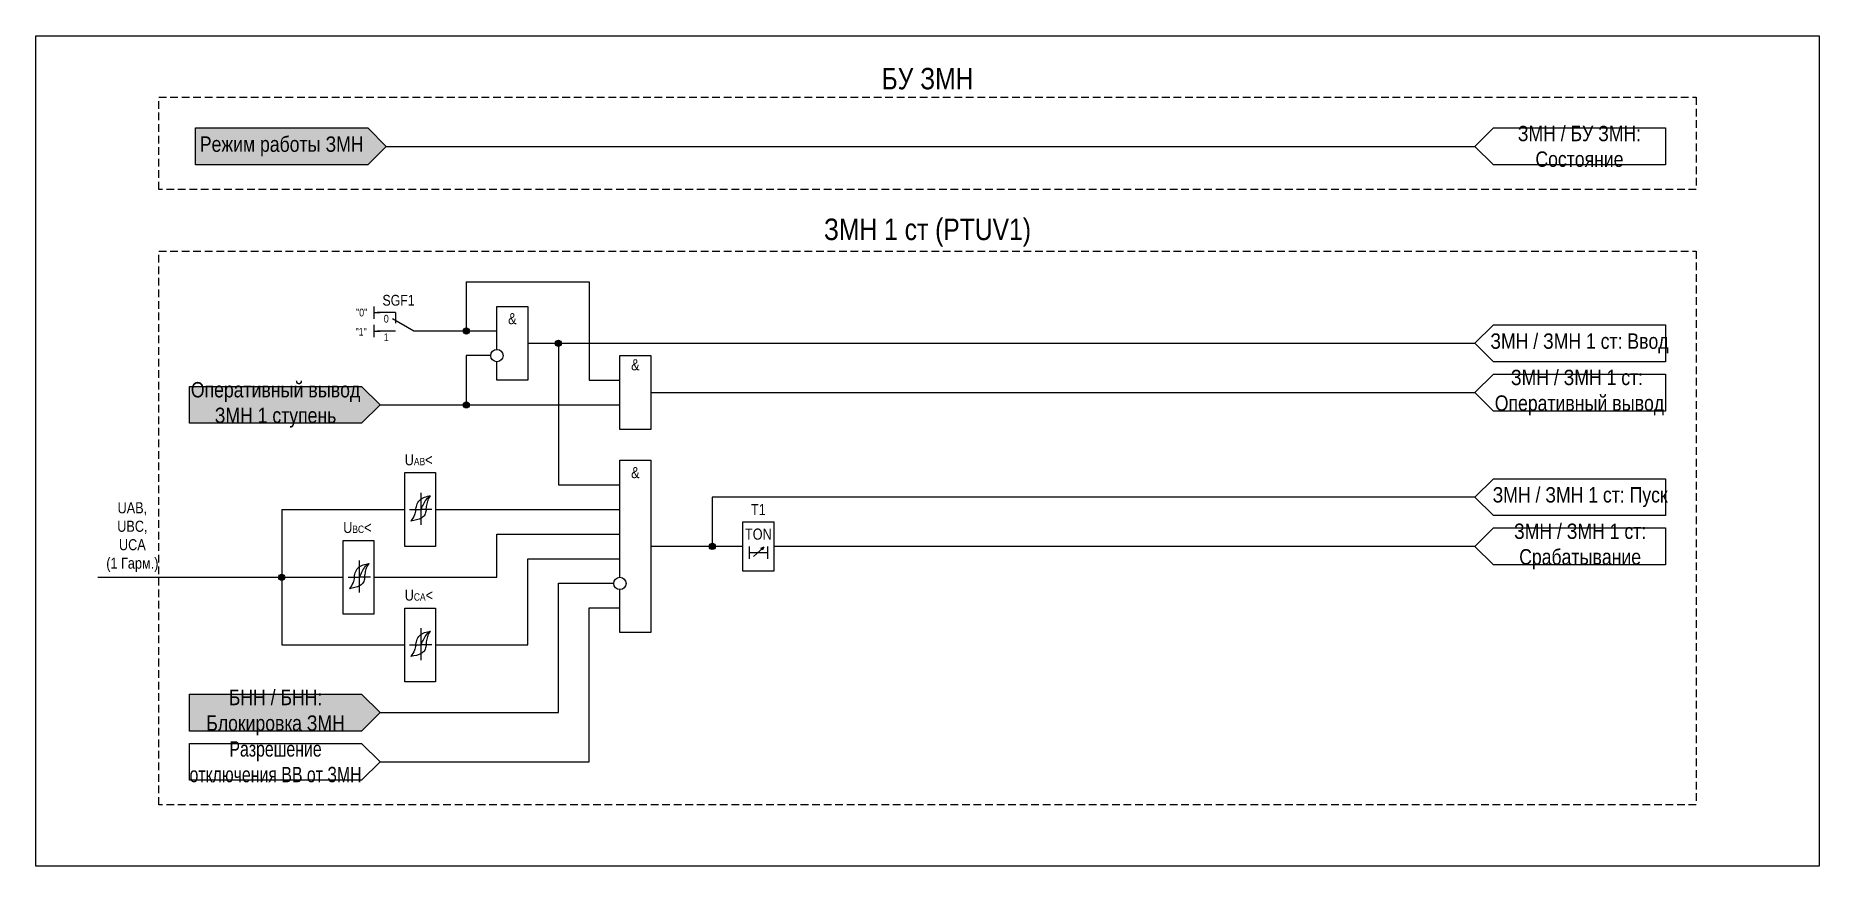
# Model space of a CAD drawing. Header units: millimetres. Extents: x -1079 to 451, y -13 to 145.
# Drawn here: x -1079 to -789, y 0 to 135 of the extents above; entities that cross this region are included whole.
import ezdxf
from ezdxf.enums import TextEntityAlignment as Align

# ---------------------------------------------------------------- set-up
doc = ezdxf.new("R2010")
doc.units = ezdxf.units.MM
doc.linetypes.add('штриховая2', pattern=[0.375, 0.25, -0.125])
doc.layers.add('TEXT', color=7, linetype='Continuous', lineweight=25, true_color=0xffffff)
doc.layers.add('Основная', color=7, linetype='Continuous')
doc.styles.add('1.8_Gost_RD', font='ARIALN.TTF', dxfattribs={"height": 1.8})
doc.styles.add('2.5_Gost_RD', font='ARIALN.TTF', dxfattribs={"height": 2.5})
doc.styles.add('3.5_Gost_RD', font='ARIALN.TTF', dxfattribs={"height": 3.5})
doc.styles.add('Вывод', font='ARIALN.TTF', dxfattribs={"height": 2.5})
doc.styles.add('Компонент', font='ARIALN.TTF', dxfattribs={"height": 3.5})

msp = doc.modelspace()

# ---------------------------------------------------------------- texts
at = {"color": 30, "ltscale": 100, "char_height": 3.5, "width": 250, "attachment_point": 5, "style": '3.5_Gost_RD'}
for s, insert in [('БУ ЗМН', (-934, 128)), ('ЗМН 1 ст (PTUV1)', (-934, 103))]:
    msp.add_mtext(s, dxfattribs=dict(at, insert=insert))
at = {"ltscale": 100, "attachment_point": 5}
for s, insert, char_height, width, style in [('ЗМН / БУ ЗМН: Состояние', (-828, 117), 2.5, 28, '2.5_Gost_RD'), ('&', (-1001.5, 89), 1.8, 5, '2.5_Gost_RD'), ('ЗМН / ЗМН 1 ст: Ввод', (-828, 85), 2.5, 28, '2.5_Gost_RD'), ('&', (-981.5, 81.5), 1.8, 5, '2.5_Gost_RD'), ('ЗМН / ЗМН 1 ст:  Оперативный вывод', (-828, 77), 2.5, 30.44, '2.5_Gost_RD'), ('&', (-981.5, 63.98), 1.8, 5, '2.5_Gost_RD'), ('UAB, UBC, UCA^J(1 Гарм.)', (-1063.28, 53.5), 1.8, 8.7822, '1.8_Gost_RD'), ('T1', (-961.5, 57.98), 1.8, 5, '2.5_Gost_RD'), ('TON', (-961.5, 53.98), 1.8, 5, '2.5_Gost_RD'), ('{\\W0.9;Разрешение отключения ВВ от ЗМН}', (-1040, 16.98), 2.5, 28, '2.5_Gost_RD')]:
    msp.add_mtext(s, dxfattribs=dict(at, insert=insert, char_height=char_height, width=width, style=style))
at = {"ltscale": 100, "insert": (-1027, 87.5), "char_height": 1.25, "attachment_point": 1, "style": '3.5_Gost_RD'}
msp.add_mtext_dynamic_manual_height_columns('"1"', width=2, gutter_width=17.5, heights=[0], dxfattribs=at)
at = {"color": 7, "ltscale": 100, "char_height": 1.8, "attachment_point": 1, "style": '1.8_Gost_RD'}
for s, insert in [('U{\\H0.66667x;АВ}<', (-1019, 66.98)), ('U{\\H0.66667x;ВС}<', (-1029, 55.98)), ('U{\\H0.66667x;СА}<', (-1019, 44.98))]:
    msp.add_mtext_dynamic_manual_height_columns(s, width=8, gutter_width=17.5, heights=[0], dxfattribs=dict(at, insert=insert))
at = {"color": 0, "ltscale": 100, "char_height": 2.5, "width": 28, "attachment_point": 5, "style": '2.5_Gost_RD'}
for s, insert in [('{\\C256;ЗМН / ЗМН 1 ст: Пуск}', (-827.89, 60)), ('{\\C256;ЗМН / ЗМН 1 ст: Срабатывание}', (-827.89, 52))]:
    msp.add_mtext(s, dxfattribs=dict(at, insert=insert))
at = {"layer": 'TEXT', "color": 0, "ltscale": 100, "char_height": 2.5, "width": 28, "attachment_point": 5, "style": '2.5_Gost_RD'}
for s, insert in [('{\\C256;Режим работы ЗМН}', (-1039, 117)), ('{\\C256;Оперативный вывод ЗМН 1 ступень}', (-1040, 75)), ('{\\C256;БНН / БНН: Блокировка ЗМН}', (-1040, 24.98))]:
    msp.add_mtext(s, dxfattribs=dict(at, insert=insert))

# ---------------------------------------------------------------- blocks, each defined once
blk = doc.blocks.new('Точка')
at = {"ltscale": 100}
h = blk.add_hatch(color=256, dxfattribs=at)
h.dxf.hatch_style = 1
edge = h.paths.add_edge_path()
edge.add_arc((0, 0), 0.5, 0, 360)
blk.add_circle((0, 0), 0.5, dxfattribs=at)
blk = doc.blocks.new('*U79')
at = {"layer": 'Основная', "ltscale": 0.35}
blk.add_line((6, 6), (6, 2.5), dxfattribs=at)
at = {"layer": 'Основная', "color": 0}
blk.add_line((0, 0), (7, 4), dxfattribs=at)
blk = doc.blocks.new('*U81')
at = {"layer": 'Основная', "color": 0}
for p, q in [((-3, 6), (-9, 6)), ((-3, 0), (-9, 0)), ((9, 0), (3, 0))]:
    blk.add_line(p, q, dxfattribs=at)
at = {"layer": 'Основная', "ltscale": 0.25, "xscale": -1}
blk.add_blockref('*U79', (3, 0), dxfattribs=at)
at = {"layer": 'Основная'}
for tag, height, style, p in [('ОУ', 3.5, 'Компонент', (-2, 10)), ('В1', 2.5, 'Вывод', (-14, 6)), ('В2', 2.5, 'Вывод', (-6, 4)), ('В3', 2.5, 'Вывод', (-6, -2))]:
    blk.add_attdef(tag, text='', height=height, dxfattribs=dict(at, style=style)).set_placement(p, align=Align.MIDDLE_CENTER)

# ---------------------------------------------------------------- hatches: boundary and pattern name
at = {"ltscale": 100, "true_color": 0x5496bb}
h = msp.add_hatch(color=153, dxfattribs=at)
h.dxf.hatch_style = 1
h.paths.add_polyline_path([(-1053, 120), (-1025, 120), (-1022, 117), (-1025, 114), (-1053, 114)])
h = msp.add_hatch(color=153, dxfattribs=at)
h.dxf.hatch_style = 1
h.paths.add_polyline_path([(-1054, 78), (-1026, 78), (-1023, 75), (-1026, 72), (-1054, 72)])
h = msp.add_hatch(color=153, dxfattribs=at)
h.dxf.hatch_style = 1
h.paths.add_polyline_path([(-1054, 27.98), (-1026, 27.98), (-1023, 24.98), (-1026, 21.98), (-1054, 21.98)])

# ---------------------------------------------------------------- linework, layer by layer
at = {"ltscale": 100}
for p, q in [((-1053, 120), (-1025, 120)), ((-1025, 120), (-1022, 117)), ((-842, 120), (-845, 117)), ((-842, 120), (-814, 120)), ((-814, 120), (-814, 114)), ((-1022, 117), (-1025, 114)), ((-1022, 117), (-845, 117)), ((-845, 117), (-842, 114)), ((-1025, 114), (-1053, 114)), ((-814, 114), (-842, 114)), ((-1009, 95), (-989, 95)), ((-1009, 95), (-1009, 87)), ((-989, 95), (-989, 79)), ((-1024, 91), (-1024, 89)), ((-1024, 90), (-1023, 90)), ((-1024, 88), (-1024, 86)), ((-1024, 87), (-1023, 87)), ((-1004, 87), (-1017, 87)), ((-842, 88), (-845, 85)), ((-842, 88), (-814, 88)), ((-814, 88), (-814, 82)), ((-999, 85), (-845, 85)), ((-994, 85), (-994, 62)), ((-845, 85), (-842, 82)), ((-1005, 83), (-1009, 83)), ((-1009, 83), (-1009, 75)), ((-984, 77.5), (-984, 83)), ((-984, 83), (-979, 83)), ((-979, 83), (-979, 73)), ((-814, 82), (-842, 82)), ((-989, 79), (-984, 79)), ((-842, 80), (-845, 77)), ((-842, 80), (-814, 80)), ((-814, 80), (-814, 74)), ((-1054, 78), (-1026, 78)), ((-1026, 78), (-1023, 75)), ((-984, 74), (-984, 78)), ((-979, 77), (-845, 77)), ((-845, 77), (-842, 74)), ((-1023, 75), (-1026, 72)), ((-1023, 75), (-984, 75)), ((-984, 71), (-984, 74)), ((-979, 73), (-979, 71)), ((-814, 74), (-842, 74)), ((-1026, 72), (-1054, 72)), ((-979, 71), (-984, 71)), ((-1019, 62.48), (-1019, 63.98)), ((-1019, 63.98), (-1014, 63.98)), ((-1014, 63.98), (-1014, 57.98)), ((-1019, 54.98), (-1019, 62.98)), ((-994, 62), (-984, 62)), ((-969, 60), (-969, 51.98)), ((-845, 60), (-969, 60)), ((-1014, 57.98), (-1014, 51.98)), ((-1014, 57.98), (-984, 57.98)), ((-1029, 51.48), (-1029, 52.98)), ((-1029, 52.98), (-1024, 52.98)), ((-1024, 52.98), (-1024, 46.98)), ((-1019, 51.98), (-1019, 54.98)), ((-1004, 47), (-1004, 54)), ((-1004, 54), (-984, 54)), ((-1029, 43.98), (-1029, 51.98)), ((-1014, 51.98), (-1019, 51.98)), ((-999, 36), (-999, 50)), ((-999, 50), (-984, 50)), ((-964, 52), (-979, 52)), ((-845, 52), (-959, 52)), ((-1068.89, 46.98), (-1029, 46.98)), ((-1024, 46.98), (-1004, 47)), ((-1024, 46.98), (-1024, 40.98)), ((-1029, 40.98), (-1029, 43.98)), ((-994, 25), (-994, 46)), ((-994, 46), (-985, 46)), ((-1024, 40.98), (-1029, 40.98)), ((-1019, 40.48), (-1019, 41.98)), ((-1019, 41.98), (-1014, 41.98)), ((-1019, 32.98), (-1019, 40.98)), ((-1014, 41.98), (-1014, 35.98)), ((-989, 17), (-989, 42)), ((-989, 42), (-984, 42)), ((-1014, 35.98), (-1014, 29.98)), ((-1014, 35.98), (-999, 35.98)), ((-1019, 29.98), (-1019, 32.98)), ((-1014, 30), (-1019, 30)), ((-1054, 27.98), (-1026, 27.98)), ((-1026, 27.98), (-1023, 24.98)), ((-1023, 24.98), (-1026, 21.98)), ((-1023, 25), (-994, 25)), ((-1026, 21.98), (-1054, 21.98)), ((-1054, 19.98), (-1026, 19.98)), ((-1026, 19.98), (-1023, 16.98)), ((-1023, 16.98), (-1026, 13.98)), ((-1023, 17), (-989, 17)), ((-1026, 13.98), (-1054, 13.98))]:
    msp.add_line(p, q, dxfattribs=at)
for p, q in [((-1016.4, 60.7), (-1016.4, 55.5)), ((-1026.4, 49.7), (-1026.4, 44.5)), ((-1016.4, 38.7), (-1016.4, 33.5))]:
    msp.add_line(p, q)
at = {"color": 7, "ltscale": 100}
for p, q in [((-1039, 57.98), (-1019, 57.98)), ((-1039, 57.98), (-1039, 36)), ((-1018.21, 57.99), (-1016.4, 57.99)), ((-1014.58, 57.99), (-1016.4, 57.99)), ((-962.29, 50.38), (-960.62, 51.87)), ((-960.62, 51.87), (-961.14, 51.65)), ((-960.62, 51.87), (-960.88, 51.4)), ((-1028.21, 46.99), (-1026.4, 46.99)), ((-1024.58, 46.99), (-1026.4, 46.99)), ((-1039, 35.98), (-1019, 35.98)), ((-1018.21, 35.99), (-1016.4, 35.99)), ((-1014.58, 35.99), (-1016.4, 35.99))]:
    msp.add_line(p, q, dxfattribs=at)
at = {"ltscale": 100}
for points in [[(-1079, 135), (-789, 135), (-789, 0), (-1079, 0)], [(-842, 63), (-814, 63), (-814, 57), (-842, 57), (-845, 60)], [(-964, 55.98), (-959, 55.98), (-959, 47.98), (-964, 47.98)], [(-842, 55), (-814, 55), (-814, 49), (-842, 49), (-845, 52)]]:
    msp.add_lwpolyline(points, close=True, dxfattribs=at)
at = {"linetype": 'штриховая2', "ltscale": 5}
for points in [[(-1059, 125), (-809, 125), (-809, 110), (-1059, 110)], [(-1059, 100), (-809, 100), (-809, 10), (-1059, 10)]]:
    msp.add_lwpolyline(points, close=True, dxfattribs=at)
at = {"ltscale": 100}
for points in [[(-1053, 120), (-1025, 120), (-1022, 117), (-1025, 114), (-1053, 114), (-1053, 120)], [(-1004, 84), (-1004, 91), (-999, 91), (-999, 79), (-1004, 79), (-1004, 82)], [(-1054, 78), (-1026, 78), (-1023, 75), (-1026, 72), (-1054, 72), (-1054, 78)], [(-984, 46.98), (-984, 66), (-979, 66), (-979, 38), (-984, 38), (-984, 44.98)], [(-963, 51.98), (-963, 49.98)], [(-963, 50.98), (-960, 50.98)], [(-960, 51.98), (-960, 49.98)], [(-1054, 27.98), (-1026, 27.98), (-1023, 24.98), (-1026, 21.98), (-1054, 21.98), (-1054, 27.98)], [(-1054, 19.98), (-1026, 19.98), (-1023, 16.98), (-1026, 13.98), (-1054, 13.98), (-1054, 19.98)]]:
    msp.add_lwpolyline(points, dxfattribs=at)
for centre in [(-1004, 83), (-984, 45.98)]:
    msp.add_circle(centre, 1)
for points in [[(-1017.2, 57.9), (-1017.05, 58.69), (-1016.56, 59.53), (-1014.8, 60.24)], [(-1016.4, 57.99), (-1016, 58.7), (-1015.53, 59.58), (-1014.8, 60.24)], [(-1015.52, 57.9), (-1015.4, 58.69), (-1015.19, 59.53), (-1014.8, 60.24)], [(-1017.2, 57.9), (-1017.4, 57.12), (-1018, 56.1)], [(-1015.52, 57.9), (-1015.75, 57.12), (-1016.24, 56.65), (-1018, 56.1)], [(-1027.2, 46.9), (-1027.4, 46.12), (-1028, 45.1)], [(-1025.52, 46.9), (-1025.75, 46.12), (-1026.24, 45.65), (-1028, 45.1)], [(-1027.2, 46.9), (-1027.05, 47.69), (-1026.56, 48.53), (-1024.8, 49.24)], [(-1026.4, 46.99), (-1026, 47.7), (-1025.53, 48.58), (-1024.8, 49.24)], [(-1025.52, 46.9), (-1025.4, 47.69), (-1025.19, 48.53), (-1024.8, 49.24)], [(-1017.2, 35.9), (-1017.05, 36.69), (-1016.56, 37.53), (-1014.8, 38.24)], [(-1016.4, 35.99), (-1016, 36.7), (-1015.53, 37.58), (-1014.8, 38.24)], [(-1015.52, 35.9), (-1015.4, 36.69), (-1015.19, 37.53), (-1014.8, 38.24)], [(-1017.2, 35.9), (-1017.4, 35.12), (-1018, 34.1)], [(-1015.52, 35.9), (-1015.75, 35.12), (-1016.24, 34.65), (-1018, 34.1)]]:
    msp.add_spline(points, degree=3)

# ---------------------------------------------------------------- block references
for p in [(-1009, 87), (-994, 85), (-1009, 75), (-969, 51.98), (-1039, 46.98)]:
    msp.add_blockref('Точка', p, dxfattribs=at)
at = {"layer": 'Основная', "ltscale": 0.25, "xscale": 0.5, "yscale": 0.5, "zscale": 0.5}
msp.add_blockref('*U81', (-1019, 87), dxfattribs=at).add_auto_attribs({'ОУ': 'SGF1', 'В1': '"0"', 'В2': '0', 'В3': '1'})

msp.set_redraw_order([(e.dxf.handle, doc.entitydb.next_handle()) for e in msp.query("TEXT MTEXT ATTDEF DIMENSION ARC_DIMENSION")])  # texts and dimensions are drawn at this point

doc.saveas('drawing.dxf')
